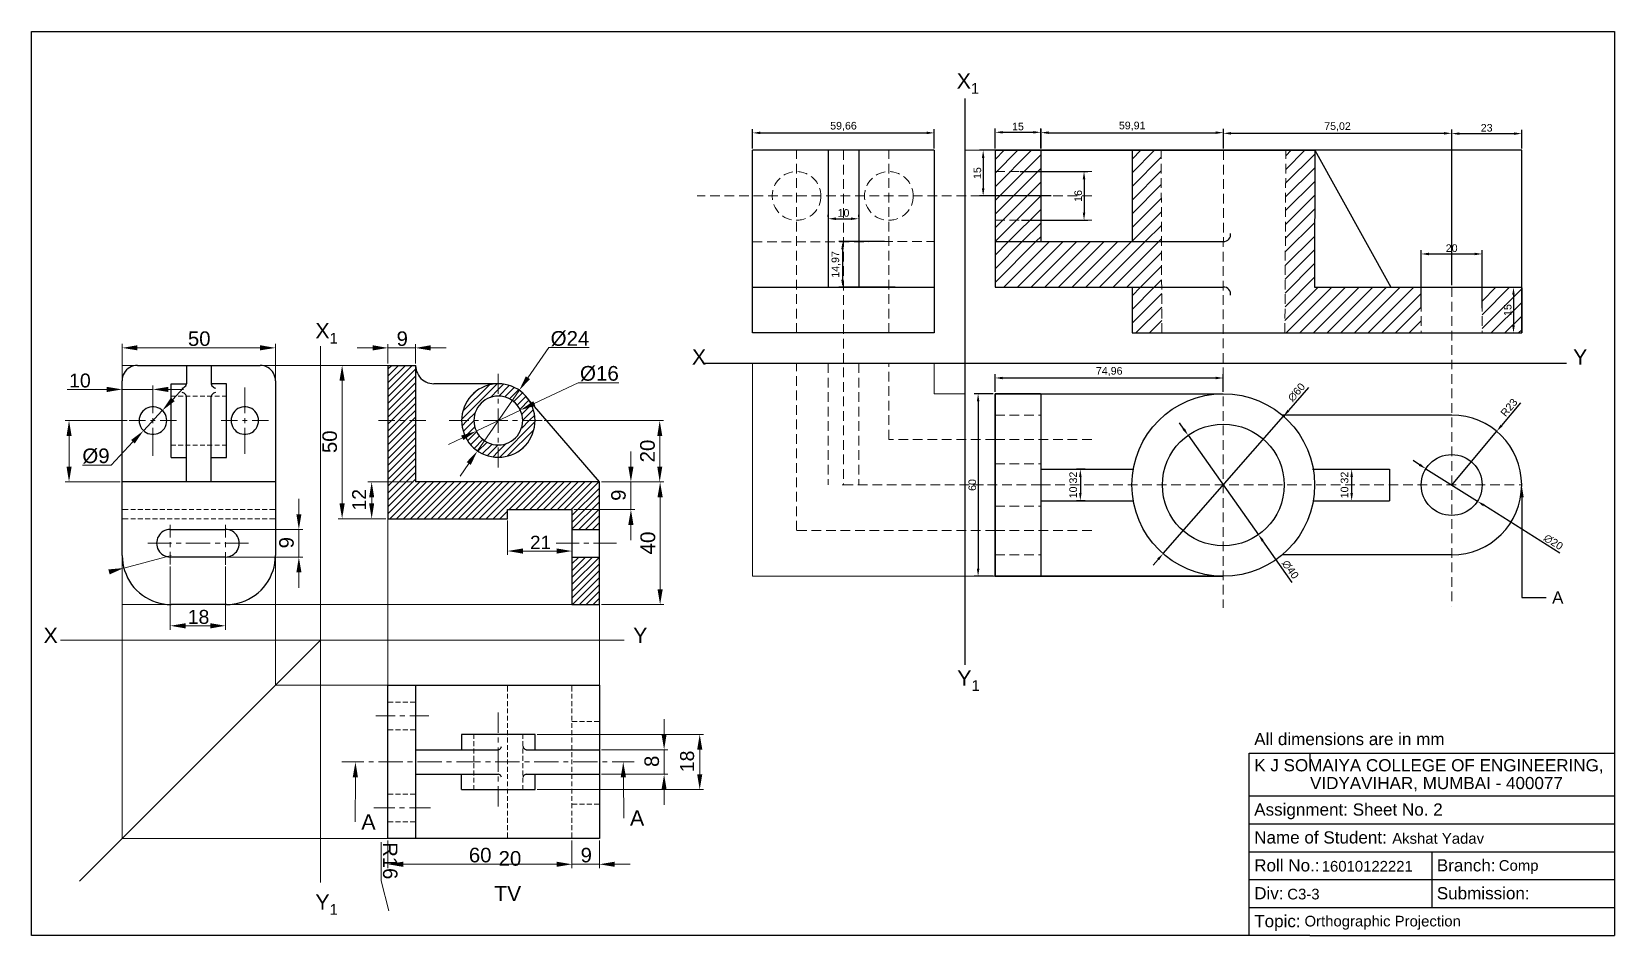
# Model space of a CAD drawing. Header units: millimetres. Extents: x 1738 to 2258, y 1223 to 1520.
import ezdxf
from ezdxf import colors
from ezdxf.entities.mleader import LeaderData, LeaderLine
from ezdxf.math import Vec2, Vec3

# ---------------------------------------------------------------- set-up
doc = ezdxf.new("R2010")
doc.units = ezdxf.units.MM
doc.linetypes.add('HIDDEN2', pattern=[4.7625, 3.175, -1.5875])
doc.styles.add('Arial$001', font='arial.ttf', dxfattribs={"height": 3.383968})
doc.styles.get("Standard").update_dxf_attribs({"font": 'arial.ttf'})
doc.dimstyles.new('ISO-25', dxfattribs={"dimtxt": 2.5, "dimasz": 2.5, "dimexe": 1.25, "dimexo": 0.625, "dimtad": 1, "dimtxsty": 'Standard', "dimcen": 2.5, "dimadec": 0, "dimazin": 0, "dimtfac": 1, "dimtmove": 0, "dimatfit": 3, "dimfxl": 1, "dimarcsym": 0})
pattern_1 = [(45, (1834.2165, 1262.7327), (-2.245064, 2.245064), [])]

msp = doc.modelspace()

# ---------------------------------------------------------------- texts
at = {"color": 7, "true_color": 0x000007, "style": 'Arial$001'}
for s, height, p in [('50', 4.7771, (1789.007, 1416.941)), ('9', 4.776, (1857.57, 1416.941)), ('Ø24', 4.8278, (1908.166, 1416.991)), ('Ø16', 4.8332, (1917.816, 1405.509)), ('10', 4.5695, (1749.976, 1403.292)), ('Ø9', 4.8004, (1754.326, 1378.427)), ('21', 4.3921, (1901.433, 1350.162)), ('18', 4.5749, (1788.94, 1325.597)), ('A', 5.054, (1934.231, 1259.251)), ('A', 5.054, (1845.97, 1257.968)), ('60', 4.7917, (1881.301, 1247.219)), ('20', 4.8085, (1891.067, 1246.112)), ('9', 4.776, (1918.032, 1247.219)), ('TV', 4.9498, (1889.651, 1234.503))]:
    msp.add_text(s, height=height, dxfattribs=at).set_placement(p)
for s, height, rotation, p in [('50', 4.7771, 90, (1837.964, 1381.727)), ('20', 4.8085, 90, (1942.388, 1378.66)), ('12', 4.5488, 90, (1847.521, 1362.845)), ('9', 4.765, 90, (1932.834, 1366.028)), ('9', 4.776, 90, (1823.764, 1350.412)), ('40', 4.8652, 90, (1942.533, 1348.379)), ('8', 4.776, 90, (1943.773, 1278.567)), ('18', 4.5766, 90, (1955.289, 1276.833)), ('R16', 4.7507, 270, (1853.103, 1253.818))]:
    msp.add_text(s, height=height, rotation=rotation, dxfattribs=at).set_placement(p)
for s, height, p in [('All dimensions are in mm', 4.00791, (2139.342, 1285.73)), ('K J SOMAIYA COLLEGE OF ENGINEERING, ', 4.00791, (2139.342, 1277.123)), ('VIDYAVIHAR, MUMBAI - 400077', 4.00791, (2157.679, 1271.271)), ('Assignment: Sheet No. 2 ', 4.00791, (2139.342, 1262.574)), ('Name of Student: ', 4.00791, (2139.342, 1253.407)), ('Roll No.:  ', 4.00791, (2139.342, 1244.241)), ('Branch:  ', 4.0079, (2199.342, 1244.241)), ('Div: ', 4.0079, (2139.342, 1235.074)), ('Submission: ', 4.00791, (2199.342, 1235.074)), ('Topic:  ', 4.0079, (2139.342, 1225.907))]:
    msp.add_text(s, height=height).set_placement(p)
at = {"attachment_point": 1}
for s, width, heights, insert, char_height in [('\\A1;X{\\H0.7x;\\S^ 1;}', 10.26725, [0], (2041.607, 1506.526), 5), ('\\A1;X{\\H0.7x;\\S^ 1;}', 20.17157, [0], (1830.898, 1424.435), 5), ('X', 10.26725, [0], (1954.611, 1415.823), 5), ('Y', 10.26725, [0], (2244.117, 1415.823), 5), ('X', 20.17157, [0], (1741.582, 1324.304), 5), ('Y', 20.17157, [0], (1935.305, 1324.338), 5), ('\\A1;Y{\\H0.7x;\\S^ 1;}', 10.26725, [0], (2041.781, 1310.283), 5), ('Akshat Yadav', 72.70586, [14.633], (2184.689, 1256.83), 3.5), ('Comp', 72.70586, [14.633], (2219.703, 1247.95), 3.5), ('16010122221', 72.70586, [14.633], (2161.526, 1247.681), 3.5), ('C3-3', 72.70586, [14.633], (2150.214, 1238.531), 3.5), ('\\A1;Y{\\H0.7x;\\S^ 1;}', 20.17157, [0], (1830.898, 1236.682), 5), ('Orthographic Projection', 72.70586, [14.633], (2155.87, 1229.651), 3.5)]:
    msp.add_mtext_dynamic_manual_height_columns(s, width=width, gutter_width=12.5, heights=heights, dxfattribs=dict(at, insert=insert, char_height=char_height))

# ---------------------------------------------------------------- blocks, each defined once
blk = doc.blocks.new('*D1')
at = {"color": 0, "lineweight": -2, "transparency": 16777216}
for p, q in [((2054.22, 1481.86), (2054.22, 1488.39)), ((2069.22, 1481.86), (2069.22, 1488.39)), ((2056.72, 1487.14), (2066.72, 1487.14))]:
    blk.add_line(p, q, dxfattribs=at)
at = {"color": 0, "transparency": 16777216}
for points in [[(2056.72, 1487.56), (2056.72, 1486.72), (2054.22, 1487.14)], [(2066.72, 1487.56), (2066.72, 1486.72), (2069.22, 1487.14)]]:
    blk.add_solid(points, dxfattribs=at)
at = {"layer": 'Defpoints', "color": 0, "transparency": 16777216}
for p in [(2069.22, 1487.14), (2054.22, 1481.23), (2069.22, 1481.23)]:
    blk.add_point(p, dxfattribs=at)
at = {"color": 0, "lineweight": 9, "transparency": 16777216, "insert": (2061.72, 1489.04), "char_height": 2.5, "attachment_point": 5}
blk.add_mtext('15', dxfattribs=at)
blk = doc.blocks.new('*D2')
at = {"color": 0, "lineweight": -2, "transparency": 16777216}
for p, q in [((2069.29, 1481.86), (2069.29, 1488.27)), ((2129.2, 1481.86), (2129.2, 1488.27)), ((2071.79, 1487.02), (2126.7, 1487.02))]:
    blk.add_line(p, q, dxfattribs=at)
at = {"color": 0, "transparency": 16777216}
for points in [[(2071.79, 1487.44), (2071.79, 1486.61), (2069.29, 1487.02)], [(2126.7, 1487.44), (2126.7, 1486.61), (2129.2, 1487.02)]]:
    blk.add_solid(points, dxfattribs=at)
at = {"layer": 'Defpoints', "color": 0, "transparency": 16777216}
for p in [(2129.2, 1487.02), (2069.29, 1481.23), (2129.2, 1481.23)]:
    blk.add_point(p, dxfattribs=at)
at = {"color": 0, "lineweight": 9, "transparency": 16777216, "insert": (2099.25, 1489.15), "char_height": 2.5, "attachment_point": 5}
blk.add_mtext('59,91', dxfattribs=at)
blk = doc.blocks.new('*D3')
at = {"color": 0, "lineweight": -2, "transparency": 16777216}
for p, q in [((2129.2, 1481.87), (2129.2, 1488.06)), ((2204.22, 1436.86), (2204.22, 1488.06)), ((2131.7, 1486.81), (2201.72, 1486.81))]:
    blk.add_line(p, q, dxfattribs=at)
at = {"color": 0, "transparency": 16777216}
for points in [[(2131.7, 1487.23), (2131.7, 1486.39), (2129.2, 1486.81)], [(2201.72, 1487.23), (2201.72, 1486.39), (2204.22, 1486.81)]]:
    blk.add_solid(points, dxfattribs=at)
at = {"layer": 'Defpoints', "color": 0, "transparency": 16777216}
for p in [(2204.22, 1486.81), (2129.2, 1481.24), (2204.22, 1436.23)]:
    blk.add_point(p, dxfattribs=at)
at = {"color": 0, "lineweight": 9, "transparency": 16777216, "insert": (2166.71, 1488.94), "char_height": 2.5, "attachment_point": 5}
blk.add_mtext('75,02', dxfattribs=at)
blk = doc.blocks.new('*D4')
at = {"color": 0, "lineweight": -2, "transparency": 16777216}
for p, q in [((2017.89, 1451.21), (2002.83, 1451.21)), ((2004.08, 1448.71), (2004.08, 1438.73)), ((2021.37, 1436.23), (2002.83, 1436.23))]:
    blk.add_line(p, q, dxfattribs=at)
at = {"color": 0, "transparency": 16777216}
for points in [[(2003.67, 1448.71), (2004.5, 1448.71), (2004.08, 1451.21)], [(2003.67, 1438.73), (2004.5, 1438.73), (2004.08, 1436.23)]]:
    blk.add_solid(points, dxfattribs=at)
at = {"layer": 'Defpoints', "color": 0, "transparency": 16777216}
for p in [(2018.51, 1451.21), (2004.08, 1436.23), (2021.99, 1436.23)]:
    blk.add_point(p, dxfattribs=at)
at = {"color": 0, "lineweight": 9, "transparency": 16777216, "insert": (2001.96, 1443.72), "char_height": 2.5, "attachment_point": 5, "rotation": 90}
blk.add_mtext('14,97', dxfattribs=at)
blk = doc.blocks.new('*D5')
at = {"color": 0, "lineweight": -2, "transparency": 16777216}
for p, q in [((2062.49, 1474.23), (2084.68, 1474.23)), ((2083.43, 1471.73), (2083.43, 1460.73)), ((2062.84, 1458.23), (2084.68, 1458.23))]:
    blk.add_line(p, q, dxfattribs=at)
at = {"color": 0, "transparency": 16777216}
for points in [[(2083.01, 1471.73), (2083.84, 1471.73), (2083.43, 1474.23)], [(2083.01, 1460.73), (2083.84, 1460.73), (2083.43, 1458.23)]]:
    blk.add_solid(points, dxfattribs=at)
at = {"layer": 'Defpoints', "color": 0, "transparency": 16777216}
for p in [(2061.87, 1474.23), (2062.21, 1458.23), (2083.43, 1458.23)]:
    blk.add_point(p, dxfattribs=at)
at = {"color": 0, "lineweight": 9, "transparency": 16777216, "insert": (2081.52, 1466.23), "char_height": 2.5, "attachment_point": 5, "rotation": 90}
blk.add_mtext('16', dxfattribs=at)
blk = doc.blocks.new('*D6')
at = {"color": 0, "lineweight": -2, "transparency": 16777216}
for p, q in [((2194.22, 1429.36), (2194.22, 1448.41)), ((2196.72, 1447.16), (2211.72, 1447.16)), ((2214.22, 1429.36), (2214.22, 1448.41))]:
    blk.add_line(p, q, dxfattribs=at)
at = {"color": 0, "transparency": 16777216}
for points in [[(2196.72, 1447.57), (2196.72, 1446.74), (2194.22, 1447.16)], [(2211.72, 1447.57), (2211.72, 1446.74), (2214.22, 1447.16)]]:
    blk.add_solid(points, dxfattribs=at)
at = {"layer": 'Defpoints', "color": 0, "transparency": 16777216}
for p in [(2214.22, 1447.16), (2194.22, 1428.73), (2214.22, 1428.73)]:
    blk.add_point(p, dxfattribs=at)
at = {"color": 0, "lineweight": 9, "transparency": 16777216, "insert": (2204.22, 1449.06), "char_height": 2.5, "attachment_point": 5}
blk.add_mtext('20', dxfattribs=at)
blk = doc.blocks.new('*D7')
at = {"color": 0, "lineweight": -2, "transparency": 16777216}
for p, q in [((2204.22, 1481.86), (2204.22, 1487.96)), ((2227.22, 1481.86), (2227.22, 1487.96)), ((2206.72, 1486.71), (2224.72, 1486.71))]:
    blk.add_line(p, q, dxfattribs=at)
at = {"color": 0, "transparency": 16777216}
for points in [[(2206.72, 1487.12), (2206.72, 1486.29), (2204.22, 1486.71)], [(2224.72, 1487.12), (2224.72, 1486.29), (2227.22, 1486.71)]]:
    blk.add_solid(points, dxfattribs=at)
at = {"layer": 'Defpoints', "color": 0, "transparency": 16777216}
for p in [(2227.22, 1486.71), (2204.22, 1481.23), (2227.22, 1481.23)]:
    blk.add_point(p, dxfattribs=at)
at = {"color": 0, "lineweight": 9, "transparency": 16777216, "insert": (2215.72, 1488.61), "char_height": 2.5, "attachment_point": 5}
blk.add_mtext('23', dxfattribs=at)
blk = doc.blocks.new('*D8')
at = {"color": 0, "lineweight": -2, "transparency": 16777216}
for p, q in [((2221.32, 1436.23), (2225.78, 1436.23)), ((2224.53, 1433.73), (2224.53, 1423.73)), ((2223.4, 1421.23), (2225.78, 1421.23))]:
    blk.add_line(p, q, dxfattribs=at)
at = {"color": 0, "transparency": 16777216}
for points in [[(2224.11, 1433.73), (2224.95, 1433.73), (2224.53, 1436.23)], [(2224.11, 1423.73), (2224.95, 1423.73), (2224.53, 1421.23)]]:
    blk.add_solid(points, dxfattribs=at)
at = {"layer": 'Defpoints', "color": 0, "transparency": 16777216}
for p in [(2220.69, 1436.23), (2222.78, 1421.23), (2224.53, 1421.23)]:
    blk.add_point(p, dxfattribs=at)
at = {"color": 0, "lineweight": 9, "transparency": 16777216, "insert": (2222.63, 1428.73), "char_height": 2.5, "attachment_point": 5, "rotation": 90}
blk.add_mtext('15', dxfattribs=at)
blk = doc.blocks.new('*D9')
at = {"color": 0, "lineweight": -2, "transparency": 16777216}
for p, q in [((2073.53, 1481.23), (2049.04, 1481.23)), ((2050.29, 1478.73), (2050.29, 1468.73)), ((2072.65, 1466.23), (2049.04, 1466.23))]:
    blk.add_line(p, q, dxfattribs=at)
at = {"color": 0, "transparency": 16777216}
for points in [[(2049.87, 1478.73), (2050.71, 1478.73), (2050.29, 1481.23)], [(2049.87, 1468.73), (2050.71, 1468.73), (2050.29, 1466.23)]]:
    blk.add_solid(points, dxfattribs=at)
at = {"layer": 'Defpoints', "color": 0, "transparency": 16777216}
for p in [(2074.15, 1481.23), (2050.29, 1466.23), (2073.28, 1466.23)]:
    blk.add_point(p, dxfattribs=at)
at = {"color": 0, "lineweight": 9, "transparency": 16777216, "insert": (2048.39, 1473.73), "char_height": 2.5, "attachment_point": 5, "rotation": 90}
blk.add_mtext('15', dxfattribs=at)
blk = doc.blocks.new('*D10')
at = {"color": 0, "lineweight": -2, "transparency": 16777216}
for p, q in [((2053.59, 1401.23), (2047.37, 1401.23)), ((2048.62, 1398.73), (2048.62, 1343.73)), ((2053.59, 1341.23), (2047.37, 1341.23))]:
    blk.add_line(p, q, dxfattribs=at)
at = {"color": 0, "transparency": 16777216}
for points in [[(2048.2, 1398.73), (2049.04, 1398.73), (2048.62, 1401.23)], [(2048.2, 1343.73), (2049.04, 1343.73), (2048.62, 1341.23)]]:
    blk.add_solid(points, dxfattribs=at)
at = {"layer": 'Defpoints', "color": 0, "transparency": 16777216}
for p in [(2054.22, 1401.23), (2048.62, 1341.23), (2054.22, 1341.23)]:
    blk.add_point(p, dxfattribs=at)
at = {"color": 0, "lineweight": 9, "transparency": 16777216, "insert": (2046.72, 1371.23), "char_height": 2.5, "attachment_point": 5, "rotation": 90}
blk.add_mtext('60', dxfattribs=at)
blk = doc.blocks.new('*D11')
at = {"color": 0, "lineweight": -2, "transparency": 16777216}
for p, q in [((2157.21, 1403.23), (2150.6, 1395.68)), ((2109.41, 1348.67), (2148.95, 1393.8)), ((2107.77, 1346.79), (2106.12, 1344.91))]:
    blk.add_line(p, q, dxfattribs=at)
at = {"color": 0, "transparency": 16777216}
for points in [[(2150.28, 1395.95), (2150.91, 1395.4), (2148.95, 1393.8)], [(2107.45, 1347.06), (2108.08, 1346.51), (2109.41, 1348.67)]]:
    blk.add_solid(points, dxfattribs=at)
at = {"layer": 'Defpoints', "color": 0, "transparency": 16777216}
for p in [(2148.95, 1393.8), (2109.41, 1348.67)]:
    blk.add_point(p, dxfattribs=at)
at = {"color": 0, "lineweight": 9, "transparency": 16777216, "insert": (2153.24, 1401.7), "char_height": 2.5, "attachment_point": 5, "rotation": 48.7823}
blk.add_mtext('∅60', dxfattribs=at)
blk = doc.blocks.new('*D12')
at = {"color": 0, "lineweight": -2, "transparency": 16777216}
for p, q in [((2116.2, 1389.61), (2114.76, 1391.65)), ((2117.64, 1387.57), (2140.72, 1354.9)), ((2151.79, 1339.23), (2142.16, 1352.86))]:
    blk.add_line(p, q, dxfattribs=at)
at = {"color": 0, "transparency": 16777216}
for points in [[(2116.54, 1389.85), (2115.86, 1389.37), (2117.64, 1387.57)], [(2142.5, 1353.1), (2141.82, 1352.62), (2140.72, 1354.9)]]:
    blk.add_solid(points, dxfattribs=at)
at = {"layer": 'Defpoints', "color": 0, "transparency": 16777216}
for p in [(2117.64, 1387.57), (2140.72, 1354.9)]:
    blk.add_point(p, dxfattribs=at)
at = {"color": 0, "lineweight": 9, "transparency": 16777216, "insert": (2151.22, 1343.45), "char_height": 2.5, "attachment_point": 5, "rotation": 305.24}
blk.add_mtext('∅40', dxfattribs=at)
blk = doc.blocks.new('*D13')
at = {"color": 0, "lineweight": -2, "transparency": 16777216}
for p, q in [((2083.8, 1376.39), (2080.97, 1376.39)), ((2082.22, 1373.89), (2082.22, 1368.57)), ((2083.8, 1366.07), (2080.97, 1366.07))]:
    blk.add_line(p, q, dxfattribs=at)
at = {"color": 0, "transparency": 16777216}
for points in [[(2081.8, 1373.89), (2082.63, 1373.89), (2082.22, 1376.39)], [(2081.8, 1368.57), (2082.63, 1368.57), (2082.22, 1366.07)]]:
    blk.add_solid(points, dxfattribs=at)
at = {"layer": 'Defpoints', "color": 0, "transparency": 16777216}
for p in [(2084.42, 1376.39), (2082.22, 1366.07), (2084.42, 1366.07)]:
    blk.add_point(p, dxfattribs=at)
at = {"color": 0, "lineweight": 9, "transparency": 16777216, "insert": (2080.09, 1371.23), "char_height": 2.5, "attachment_point": 5, "rotation": 90}
blk.add_mtext('10,32', dxfattribs=at)
blk = doc.blocks.new('*D14')
at = {"color": 0, "lineweight": -2, "transparency": 16777216}
for p, q in [((2171.35, 1373.89), (2171.35, 1368.57)), ((2171.77, 1376.39), (2172.6, 1376.39)), ((2171.86, 1366.07), (2172.6, 1366.07))]:
    blk.add_line(p, q, dxfattribs=at)
at = {"color": 0, "transparency": 16777216}
for points in [[(2170.94, 1373.89), (2171.77, 1373.89), (2171.35, 1376.39)], [(2170.94, 1368.57), (2171.77, 1368.57), (2171.35, 1366.07)]]:
    blk.add_solid(points, dxfattribs=at)
at = {"layer": 'Defpoints', "color": 0, "transparency": 16777216}
for p in [(2171.14, 1376.39), (2171.24, 1366.07), (2171.35, 1366.07)]:
    blk.add_point(p, dxfattribs=at)
at = {"color": 0, "lineweight": 9, "transparency": 16777216, "insert": (2169.23, 1371.23), "char_height": 2.5, "attachment_point": 5, "rotation": 90}
blk.add_mtext('10,32', dxfattribs=at)
blk = doc.blocks.new('*D15')
at = {"color": 0, "lineweight": -2, "transparency": 16777216}
for p, q in [((2226.83, 1398.24), (2220.59, 1390.78)), ((2204.22, 1371.23), (2218.99, 1388.86))]:
    blk.add_line(p, q, dxfattribs=at)
at = {"color": 0, "transparency": 16777216}
blk.add_solid([(2220.27, 1391.05), (2220.91, 1390.51), (2218.99, 1388.86)], dxfattribs=at)
at = {"layer": 'Defpoints', "color": 0, "transparency": 16777216}
for p in [(2218.99, 1388.86), (2204.22, 1371.23)]:
    blk.add_point(p, dxfattribs=at)
at = {"color": 0, "lineweight": 9, "transparency": 16777216, "insert": (2223.06, 1396.69), "char_height": 2.5, "attachment_point": 5, "rotation": 50.0497}
blk.add_mtext('R23', dxfattribs=at)
blk = doc.blocks.new('*D16')
at = {"color": 0, "lineweight": -2, "transparency": 16777216}
for p, q in [((2193.65, 1377.91), (2191.53, 1379.24)), ((2195.76, 1376.57), (2212.67, 1365.89)), ((2239.76, 1348.79), (2214.79, 1364.56))]:
    blk.add_line(p, q, dxfattribs=at)
at = {"color": 0, "transparency": 16777216}
for points in [[(2193.87, 1378.26), (2193.42, 1377.55), (2195.76, 1376.57)], [(2215.01, 1364.91), (2214.56, 1364.21), (2212.67, 1365.89)]]:
    blk.add_solid(points, dxfattribs=at)
at = {"layer": 'Defpoints', "color": 0, "transparency": 16777216}
for p in [(2195.76, 1376.57), (2212.67, 1365.89)]:
    blk.add_point(p, dxfattribs=at)
at = {"color": 0, "lineweight": 9, "transparency": 16777216, "insert": (2237.63, 1352.47), "char_height": 2.5, "attachment_point": 5, "rotation": 327.7314}
blk.add_mtext('∅20', dxfattribs=at)
blk = doc.blocks.new('*D17')
at = {"color": 0, "lineweight": -2, "transparency": 16777216}
for p, q in [((2054.22, 1401.86), (2054.22, 1407.65)), ((2056.72, 1406.4), (2126.68, 1406.4)), ((2129.18, 1401.86), (2129.18, 1407.65))]:
    blk.add_line(p, q, dxfattribs=at)
at = {"color": 0, "transparency": 16777216}
for points in [[(2056.72, 1406.81), (2056.72, 1405.98), (2054.22, 1406.4)], [(2126.68, 1406.81), (2126.68, 1405.98), (2129.18, 1406.4)]]:
    blk.add_solid(points, dxfattribs=at)
at = {"layer": 'Defpoints', "color": 0, "transparency": 16777216}
for p in [(2129.18, 1406.4), (2054.22, 1401.23), (2129.18, 1401.23)]:
    blk.add_point(p, dxfattribs=at)
at = {"color": 0, "lineweight": 9, "transparency": 16777216, "insert": (2091.7, 1408.52), "char_height": 2.5, "attachment_point": 5}
blk.add_mtext('74,96', dxfattribs=at)
blk = doc.blocks.new('*D18')
at = {"color": 0, "lineweight": -2, "transparency": 16777216}
for p, q in [((1974.55, 1481.86), (1974.55, 1488.2)), ((2034.22, 1481.86), (2034.22, 1488.2)), ((1977.05, 1486.95), (2031.72, 1486.95))]:
    blk.add_line(p, q, dxfattribs=at)
at = {"color": 0, "transparency": 16777216}
for points in [[(1977.05, 1487.37), (1977.05, 1486.53), (1974.55, 1486.95)], [(2031.72, 1487.37), (2031.72, 1486.53), (2034.22, 1486.95)]]:
    blk.add_solid(points, dxfattribs=at)
at = {"layer": 'Defpoints', "color": 0, "transparency": 16777216}
for p in [(2034.22, 1486.95), (1974.55, 1481.23), (2034.22, 1481.23)]:
    blk.add_point(p, dxfattribs=at)
at = {"color": 0, "lineweight": 9, "transparency": 16777216, "insert": (2004.39, 1489.08), "char_height": 2.5, "attachment_point": 5}
blk.add_mtext('59,66', dxfattribs=at)
blk = doc.blocks.new('*D19')
at = {"color": 0, "lineweight": -2, "transparency": 16777216}
for p, q in [((1999.39, 1459.36), (1999.39, 1459.98)), ((2001.89, 1458.73), (2006.89, 1458.73)), ((2009.39, 1459.36), (2009.39, 1459.98))]:
    blk.add_line(p, q, dxfattribs=at)
at = {"color": 0, "transparency": 16777216}
for points in [[(2001.89, 1459.15), (2001.89, 1458.32), (1999.39, 1458.73)], [(2006.89, 1459.15), (2006.89, 1458.32), (2009.39, 1458.73)]]:
    blk.add_solid(points, dxfattribs=at)
at = {"layer": 'Defpoints', "color": 0, "transparency": 16777216}
for p in [(1999.39, 1458.73), (2009.39, 1458.73), (2009.39, 1458.73)]:
    blk.add_point(p, dxfattribs=at)
at = {"color": 0, "lineweight": 9, "transparency": 16777216, "insert": (2004.39, 1460.63), "char_height": 2.5, "attachment_point": 5}
blk.add_mtext('10', dxfattribs=at)

# ---------------------------------------------------------------- dimensions: what is measured, and where the dimension line sits
at = {"lineweight": 9}
for base, p1, p2, picture, middle in [((2034.217, 1486.95), (1974.555, 1481.233), (2034.217, 1481.233), '*D18', (2004.386, 1489.078)), ((2069.217, 1487.139), (2054.217, 1481.233), (2069.217, 1481.233), '*D1', (2061.717, 1489.041)), ((2129.201, 1487.022), (2069.295, 1481.233), (2129.201, 1481.233), '*D2', (2099.248, 1489.149)), ((2204.217, 1486.81), (2129.201, 1481.245), (2204.217, 1436.233), '*D3', (2166.709, 1488.937)), ((2227.217, 1486.708), (2204.217, 1481.233), (2227.217, 1481.233), '*D7', (2215.717, 1488.611)), ((2009.386, 1458.733), (1999.386, 1458.733), (2009.386, 1458.733), '*D19', (2004.386, 1460.634)), ((2214.217, 1447.156), (2194.217, 1428.733), (2214.217, 1428.733), '*D6', (2204.217, 1449.058)), ((2129.18, 1406.397), (2054.217, 1401.233), (2129.18, 1401.233), '*D17', (2091.698, 1408.525))]:
    dim = msp.add_linear_dim(base=base, p1=p1, p2=p2, dimstyle='ISO-25', dxfattribs=at)
    dim.commit()
    dim.dimension.update_dxf_attribs({"geometry": picture, "text_midpoint": middle})
for base, p1, p2, picture, middle in [((2050.288, 1466.233), (2074.154, 1481.233), (2073.277, 1466.233), '*D9', (2048.387, 1473.733)), ((2083.426, 1458.233), (2061.867, 1474.233), (2062.215, 1458.233), '*D5', (2081.525, 1466.233)), ((2004.084, 1436.233), (2018.514, 1451.205), (2021.994, 1436.233), '*D4', (2001.957, 1443.719)), ((2224.529, 1421.233), (2220.692, 1436.233), (2222.778, 1421.233), '*D8', (2222.628, 1428.733)), ((2048.619, 1341.233), (2054.217, 1401.233), (2054.217, 1341.233), '*D10', (2046.718, 1371.233)), ((2082.2179, 1366.075), (2084.4218, 1376.3904), (2084.4218, 1366.075), '*D13', (2080.0905, 1371.2327)), ((2171.3528, 1366.075), (2171.1422, 1376.3904), (2171.2358, 1366.075), '*D14', (2169.2254, 1371.2327))]:
    dim = msp.add_linear_dim(base=base, p1=p1, p2=p2, angle=90, dimstyle='ISO-25', dxfattribs=at)
    dim.commit()
    dim.dimension.update_dxf_attribs({"geometry": picture, "text_midpoint": middle})
dim = msp.add_diameter_dim_2p(p1=(2109.413, 1348.666), p2=(2148.948, 1393.799), dimstyle='ISO-25', dxfattribs=at)
dim.commit()
dim.dimension.update_dxf_attribs({"geometry": '*D11', "text_midpoint": (2153.245, 1401.696)})
dim = msp.add_radius_dim(center=(2204.217, 1371.233), mpoint=(2218.985, 1388.865), dimstyle='ISO-25', dxfattribs=at)
dim.commit()
dim.dimension.update_dxf_attribs({"geometry": '*D15', "text_midpoint": (2223.057, 1396.688)})
for p1, p2, picture, middle in [((2117.64, 1387.568), (2140.72, 1354.898), '*D12', (2149.613, 1342.311)), ((2195.761, 1376.572), (2212.672, 1365.894), '*D16', (2236.573, 1350.802))]:
    dim = msp.add_diameter_dim_2p(p1=p1, p2=p2, dimstyle='ISO-25', dxfattribs=at)
    dim.commit()
    dim.dimension.update_dxf_attribs({"geometry": picture, "text_midpoint": middle, "dimtype": 163})

# ---------------------------------------------------------------- hatches: boundary and pattern name
at = {"lineweight": 9}
h = msp.add_hatch(dxfattribs=at)
h.set_pattern_fill('ANSI31', color=256)
h.set_pattern_definition(pattern_1)
h.paths.add_polyline_path([(2159.217, 1481.233), (2149.723, 1481.233), (2149.427, 1421.233), (2194.217, 1421.233), (2194.217, 1436.233), (2159.198, 1436.233)])
h.paths.add_polyline_path([(2069.295, 1481.233), (2069.217, 1481.233), (2054.217, 1481.233), (2054.217, 1474.233), (2069.295, 1474.233)])
h.paths.add_polyline_path([(2069.295, 1474.233), (2054.217, 1474.233), (2054.217, 1466.233), (2069.295, 1466.233)])
h.paths.add_polyline_path([(2069.295, 1466.233), (2054.217, 1466.233), (2054.217, 1458.233), (2069.295, 1458.233)])
h.paths.add_polyline_path([(2069.295, 1458.233), (2054.217, 1458.233), (2054.217, 1451.225), (2069.295, 1451.233)])
h = msp.add_hatch(dxfattribs=at)
h.set_pattern_fill('ANSI31', color=256)
h.set_pattern_definition(pattern_1)
h.paths.add_polyline_path([(2108.77, 1481.233), (2099.217, 1481.233), (2099.215, 1451.249), (2108.882, 1451.254)])
h.paths.add_polyline_path([(2108.938, 1436.233), (2099.215, 1436.233), (2099.214, 1421.233), (2108.994, 1421.233)])
h = msp.add_hatch(dxfattribs=at)
h.set_pattern_fill('ANSI31', color=256)
h.set_pattern_definition(pattern_1)
h.paths.add_polyline_path([(2108.882, 1451.254), (2054.217, 1451.225), (2054.217, 1436.233), (2108.938, 1436.233)])
h.paths.add_polyline_path([(2099.698, 1441.057), (2099.698, 1446.192), (2094.546, 1446.192), (2094.546, 1441.057)], flags=24)
h = msp.add_hatch(dxfattribs=at)
h.set_pattern_fill('ANSI31', color=256)
h.set_pattern_definition(pattern_1)
h.paths.add_polyline_path([(2227.217, 1436.233), (2214.217, 1436.233), (2214.217, 1421.233), (2227.217, 1421.233)])
h.paths.add_polyline_path([(2223.666, 1426.045), (2223.666, 1431.18), (2218.514, 1431.18), (2218.514, 1426.045)], flags=24)
at = {"true_color": 0x000007}
for points in [[(1772.425, 1417.158), (1772.425, 1415.491), (1767.392, 1416.291)], [(1812.739, 1417.158), (1812.739, 1415.491), (1817.772, 1416.291)], [(1849.687, 1417.158), (1849.687, 1415.441), (1854.72, 1416.291)], [(1868.802, 1417.158), (1868.802, 1415.441), (1863.769, 1416.291)], [(1838.804, 1405.509), (1840.521, 1405.509), (1839.671, 1410.542)], [(1900.034, 1406.959), (1901.4, 1406.025), (1897.85, 1402.342)], [(1762.359, 1403.492), (1762.359, 1401.792), (1767.392, 1402.642)], [(1782.541, 1403.492), (1782.541, 1401.792), (1777.508, 1402.642)], [(1783.424, 1399.959), (1784.674, 1398.809), (1780.574, 1395.693)], [(1902.467, 1398.759), (1903.183, 1397.276), (1898.234, 1395.859)], [(1749.126, 1387.326), (1750.793, 1387.326), (1749.943, 1392.41)], [(1770.342, 1386.01), (1771.525, 1384.86), (1774.391, 1389.076)], [(1878.785, 1387.493), (1879.518, 1386.01), (1883.685, 1388.91)], [(1943.214, 1387.326), (1944.864, 1387.326), (1944.014, 1392.41)], [(1880.585, 1378.76), (1881.935, 1377.81), (1884.118, 1382.427)], [(1749.126, 1377.26), (1750.793, 1377.26), (1749.943, 1372.227)], [(1933.698, 1377.26), (1935.398, 1377.26), (1934.548, 1372.227)], [(1943.214, 1377.26), (1944.864, 1377.26), (1944.014, 1372.227)], [(1848.537, 1367.194), (1850.203, 1367.194), (1849.387, 1372.227)], [(1943.297, 1367.194), (1944.997, 1367.194), (1944.147, 1372.227)], [(1838.804, 1365.195), (1840.521, 1365.195), (1839.671, 1360.162)], [(1848.537, 1365.195), (1850.203, 1365.195), (1849.387, 1360.162)], [(1933.698, 1358.112), (1935.398, 1358.112), (1934.548, 1363.178)], [(1824.638, 1361.645), (1826.305, 1361.645), (1825.455, 1356.612)], [(1824.638, 1342.496), (1826.305, 1342.496), (1825.455, 1347.529)], [(1899.05, 1350.379), (1899.05, 1348.679), (1894.017, 1349.529)], [(1910.15, 1350.379), (1910.15, 1348.679), (1915.183, 1349.529)], [(1762.875, 1343.479), (1763.292, 1341.846), (1767.942, 1343.946)], [(1943.297, 1336.946), (1944.997, 1336.946), (1944.147, 1331.913)], [(1788.257, 1325.814), (1788.257, 1324.097), (1783.224, 1324.964)], [(1796.323, 1325.814), (1796.323, 1324.097), (1801.356, 1324.964)], [(1944.614, 1289.283), (1946.281, 1289.283), (1945.464, 1284.25)], [(1956.313, 1284.25), (1958.013, 1284.25), (1957.163, 1289.283)], [(1843.154, 1275.167), (1844.054, 1280.2), (1844.87, 1275.167)], [(1931.215, 1275.167), (1932.032, 1280.2), (1932.931, 1275.167)], [(1944.614, 1271.15), (1946.281, 1271.15), (1945.464, 1276.183)], [(1956.313, 1276.183), (1958.013, 1276.183), (1957.163, 1271.15)], [(1859.753, 1247.435), (1859.753, 1245.735), (1854.72, 1246.585)], [(1910.15, 1247.435), (1910.15, 1245.735), (1915.183, 1246.585)], [(1910.15, 1247.435), (1910.15, 1245.735), (1915.183, 1246.585)], [(1929.265, 1247.435), (1929.265, 1245.735), (1924.215, 1246.585)]]:
    msp.add_hatch(color=7, dxfattribs=at).paths.add_polyline_path(points)

# ---------------------------------------------------------------- linework, layer by layer
for p, q in [((1737.664, 1520.225), (2157.664, 1520.225)), ((1737.664, 1223.225), (1737.664, 1520.225)), ((2157.664, 1520.225), (2257.664, 1520.225)), ((2257.664, 1520.225), (2257.664, 1223.225)), ((2044.217, 1498.261), (2044.217, 1312.185)), ((2054.217, 1481.233), (2054.217, 1436.233)), ((1958.454, 1411.233), (2241.93, 1411.233)), ((2054.217, 1401.233), (2054.217, 1341.233)), ((2054.217, 1401.233), (2129.186, 1401.233)), ((2137.664, 1283.048), (2257.664, 1283.048)), ((2137.664, 1223.225), (2137.664, 1283.048)), ((2157.664, 1283.048), (2157.664, 1278.225)), ((2257.664, 1278.225), (2257.664, 1223.225)), ((2137.664, 1269.058), (2257.664, 1269.058)), ((2137.664, 1259.891), (2257.664, 1259.891)), ((2137.664, 1250.725), (2257.664, 1250.725)), ((2197.664, 1250.725), (2197.664, 1232.391)), ((2137.664, 1241.558), (2257.664, 1241.558)), ((2137.664, 1232.391), (2257.664, 1232.391)), ((2157.664, 1223.225), (1737.664, 1223.225)), ((2157.664, 1223.225), (2037.664, 1223.225)), ((2157.664, 1223.225), (2257.664, 1223.225))]:
    msp.add_line(p, q)
at = {"lineweight": 30}
for p, q in [((1974.555, 1421.233), (1974.555, 1481.233)), ((2034.217, 1481.233), (1974.555, 1481.233)), ((1999.386, 1481.233), (1999.386, 1436.233)), ((2009.386, 1481.233), (2009.386, 1436.233)), ((2034.217, 1481.233), (2034.217, 1421.233)), ((2054.217, 1481.233), (2054.217, 1436.233)), ((2054.217, 1481.233), (2069.217, 1481.233)), ((2069.217, 1481.233), (2159.217, 1481.233)), ((2069.217, 1481.233), (2084.217, 1481.233)), ((2069.217, 1481.233), (2099.217, 1481.233)), ((2069.295, 1451.233), (2069.295, 1481.233)), ((2099.217, 1481.233), (2099.215, 1451.249)), ((2159.217, 1481.233), (2159.198, 1436.233)), ((2159.217, 1481.233), (2184.198, 1436.222)), ((2054.217, 1451.225), (2129.196, 1451.265)), ((2069.295, 1451.233), (2069.295, 1451.233)), ((1974.555, 1436.233), (2034.217, 1436.233)), ((2054.217, 1436.233), (2129.217, 1436.233)), ((2099.215, 1436.233), (2099.214, 1421.233)), ((2159.198, 1436.233), (2227.217, 1436.233)), ((2227.217, 1436.079), (2227.217, 1421.233)), ((2034.217, 1421.233), (1974.555, 1421.233)), ((2099.214, 1421.233), (2227.217, 1421.233)), ((2054.217, 1401.233), (2054.217, 1341.233)), ((2069.114, 1401.233), (2054.217, 1401.233)), ((2069.217, 1401.233), (2069.217, 1341.233)), ((2069.217, 1401.233), (2129.186, 1401.233)), ((2204.217, 1394.233), (2148.467, 1394.233)), ((2069.217, 1376.39), (2099.627, 1376.39)), ((2158.482, 1376.39), (2183.802, 1376.39)), ((2183.802, 1376.39), (2183.802, 1366.075)), ((2069.217, 1366.075), (2099.627, 1366.075)), ((2158.669, 1366.075), (2183.802, 1366.075)), ((2204.217, 1348.233), (2148.488, 1348.233)), ((2054.217, 1341.233), (2069.217, 1341.233)), ((2069.217, 1341.233), (2129.18, 1341.233))]:
    msp.add_line(p, q, dxfattribs=at)
at = {"linetype": 'HIDDEN2', "lineweight": 9}
for p, q in [((1988.98, 1421.233), (1988.98, 1481.233)), ((1999.386, 1481.233), (1999.386, 1436.233)), ((2004.386, 1481.233), (2004.386, 1371.233)), ((2009.386, 1481.233), (2009.386, 1436.233)), ((2019.311, 1421.233), (2019.311, 1481.233)), ((2108.994, 1421.233), (2108.77, 1481.233)), ((2129.201, 1481.245), (2129.173, 1330.84)), ((2149.427, 1421.233), (2149.723, 1481.233)), ((2054.217, 1474.233), (2087.145, 1474.233)), ((2054.217, 1466.233), (1956.374, 1466.233)), ((2054.217, 1466.233), (2087.145, 1466.233)), ((2054.217, 1458.233), (2087.145, 1458.233)), ((1974.555, 1451.181), (2034.217, 1451.214)), ((2194.217, 1436.233), (2194.217, 1421.233)), ((2204.217, 1436.233), (2204.217, 1331.359)), ((2214.217, 1436.233), (2214.217, 1421.233)), ((1988.98, 1356.233), (1988.98, 1411.233)), ((1999.386, 1411.233), (1999.386, 1371.233)), ((2009.386, 1411.233), (2009.386, 1371.233)), ((2019.311, 1386.233), (2019.311, 1411.233)), ((2054.217, 1394.233), (2069.217, 1394.233)), ((2149.29, 1393.495), (2149.294, 1394.233)), ((2054.217, 1386.233), (2019.311, 1386.233)), ((2054.217, 1386.233), (2087.145, 1386.233)), ((2054.217, 1378.233), (2069.217, 1378.233)), ((2069.217, 1376.39), (2099.627, 1376.39)), ((2004.386, 1371.233), (2004.014, 1371.233)), ((2004.386, 1371.233), (2054.217, 1371.233)), ((2069.217, 1371.233), (2044.217, 1371.233)), ((2069.217, 1371.233), (2227.217, 1371.233)), ((2054.217, 1364.233), (2069.217, 1364.233)), ((2069.217, 1366.075), (2099.627, 1366.075)), ((2054.217, 1356.233), (1988.98, 1356.233)), ((2054.217, 1356.233), (2087.145, 1356.233)), ((2054.217, 1348.233), (2069.217, 1348.233))]:
    msp.add_line(p, q, dxfattribs=at)
at = {"lineweight": 9}
for p, q in [((2054.217, 1481.233), (2044.217, 1481.233)), ((2054.217, 1481.233), (2044.217, 1481.233)), ((1974.555, 1341.233), (1974.555, 1411.233)), ((2034.217, 1401.233), (2034.217, 1411.233)), ((2044.217, 1401.233), (2034.217, 1401.233)), ((2054.217, 1341.233), (1974.555, 1341.233))]:
    msp.add_line(p, q, dxfattribs=at)
for points in [[(2099.214, 1421.233), (2227.217, 1421.233), (2227.217, 1481.233), (2054.217, 1481.233), (2054.217, 1436.233)], [(2129.18, 1341.233), (2054.217, 1341.233), (2054.217, 1401.233), (2129.186, 1401.233)]]:
    msp.add_lwpolyline(points)
at = {"color": 7, "linetype": 'Continuous', "lineweight": 5, "true_color": 0x000007}
for points in [[(1767.392, 1406.109), (1767.392, 1417.575)], [(1772.425, 1416.291), (1812.739, 1416.291)], [(1817.772, 1406.109), (1817.772, 1417.575)], [(1832.588, 1416.858), (1832.588, 1240.602)], [(1849.687, 1416.291), (1844.604, 1416.291)], [(1854.72, 1411.142), (1854.72, 1417.541)], [(1854.72, 1416.291), (1863.769, 1416.291)], [(1863.769, 1411.142), (1863.769, 1417.541)], [(1868.802, 1416.291), (1873.835, 1416.291)], [(1920.849, 1416.391), (1907.533, 1416.391), (1900.717, 1406.492)], [(1854.72, 1410.542), (1767.392, 1410.542)], [(1767.392, 1255.035), (1767.392, 1410.542)], [(1817.772, 1305.415), (1817.772, 1410.542)], [(1854.086, 1410.542), (1838.387, 1410.542)], [(1854.72, 1409.308), (1855.953, 1410.542)], [(1854.72, 1407.042), (1858.219, 1410.542)], [(1854.72, 1404.775), (1860.486, 1410.542)], [(1854.72, 1402.526), (1862.736, 1410.542)], [(1854.72, 1400.259), (1863.769, 1409.308)], [(1839.671, 1405.509), (1839.671, 1365.195)], [(1854.72, 1397.992), (1863.769, 1407.042)], [(1854.72, 1395.743), (1863.769, 1404.775)], [(1878.918, 1392.743), (1890.601, 1404.475)], [(1879.251, 1395.393), (1887.951, 1404.092)], [(1890.984, 1407.809), (1890.984, 1401.192)], [(1890.984, 1402.609), (1892.734, 1404.359)], [(1930.532, 1404.859), (1917.182, 1404.859), (1902.8, 1398.042)], [(1762.359, 1402.642), (1749.343, 1402.642)], [(1767.392, 1400.092), (1767.392, 1403.892)], [(1777.508, 1402.642), (1767.392, 1402.642)], [(1777.508, 1394.793), (1777.508, 1403.925), (1777.508, 1403.925)], [(1777.508, 1400.092), (1777.508, 1403.892)], [(1782.541, 1402.642), (1787.574, 1402.642)], [(1785.007, 1400.426), (1783.524, 1400.426), (1783.524, 1400.426)], [(1784.024, 1399.359), (1787.491, 1403.026), (1787.491, 1403.026)], [(1787.407, 1400.426), (1785.774, 1400.426)], [(1789.79, 1400.426), (1788.207, 1400.426)], [(1792.174, 1400.426), (1790.607, 1400.426)], [(1794.607, 1400.426), (1792.99, 1400.426)], [(1797.007, 1400.426), (1795.373, 1400.426)], [(1799.39, 1400.426), (1797.807, 1400.426)], [(1801.656, 1400.426), (1800.206, 1400.426)], [(1807.706, 1394.793), (1807.706, 1403.325), (1807.706, 1403.325)], [(1854.72, 1393.476), (1863.769, 1402.526)], [(1854.72, 1391.21), (1855.92, 1392.41), (1863.769, 1400.259)], [(1881.518, 1399.876), (1883.485, 1401.876)], [(1884.118, 1382.427), (1897.85, 1402.342), (1897.85, 1402.342)], [(1888.434, 1400.042), (1890.984, 1402.609)], [(1890.984, 1399.576), (1890.984, 1397.992)], [(1891.117, 1400.426), (1894.567, 1403.925)], [(1893.084, 1400.176), (1896.234, 1403.292)], [(1894.701, 1399.526), (1897.65, 1402.476)], [(1896.067, 1398.642), (1898.917, 1401.492)], [(1897.217, 1397.493), (1900.067, 1400.342)], [(1898.117, 1396.159), (1901.05, 1399.059)], [(1780.574, 1395.693), (1774.391, 1389.076), (1774.391, 1389.076)], [(1854.72, 1388.96), (1858.186, 1392.41), (1863.769, 1397.992)], [(1854.72, 1386.693), (1860.436, 1392.41), (1863.769, 1395.743)], [(1880.785, 1392.41), (1883.351, 1394.926)], [(1883.685, 1388.91), (1898.234, 1395.859), (1898.234, 1395.859)], [(1890.984, 1396.376), (1890.984, 1388.393)], [(1898.75, 1394.543), (1901.867, 1397.659)], [(1899.05, 1392.543), (1902.5, 1396.026)], [(1901.133, 1392.41), (1902.933, 1394.193)], [(1769.058, 1392.41), (1748.71, 1392.41)], [(1775.075, 1392.41), (1769.692, 1392.41), (1769.692, 1392.41)], [(1778.274, 1392.41), (1776.691, 1392.41)], [(1777.508, 1391.593), (1777.508, 1393.176)], [(1777.508, 1380.844), (1777.508, 1389.976)], [(1785.274, 1392.41), (1779.891, 1392.41)], [(1805.323, 1392.41), (1799.906, 1392.41), (1799.906, 1392.41)], [(1808.523, 1392.41), (1806.889, 1392.41)], [(1807.706, 1391.593), (1807.706, 1393.176)], [(1807.706, 1381.444), (1807.706, 1389.976)], [(1815.522, 1392.41), (1810.089, 1392.41)], [(1857.02, 1392.41), (1851.603, 1392.41), (1851.603, 1392.41)], [(1854.72, 1384.393), (1862.703, 1392.41), (1863.769, 1393.476)], [(1854.72, 1382.127), (1863.769, 1391.21)], [(1854.72, 1379.86), (1863.769, 1388.96)], [(1860.219, 1392.41), (1858.603, 1392.41)], [(1867.219, 1392.41), (1861.803, 1392.41)], [(1881.301, 1392.41), (1874.818, 1392.41), (1874.818, 1392.41)], [(1879.035, 1390.61), (1880.785, 1392.41)], [(1879.418, 1388.776), (1882.918, 1392.276)], [(1880.068, 1387.16), (1883.218, 1390.276)], [(1880.918, 1385.71), (1883.818, 1388.66)], [(1884.501, 1392.41), (1882.885, 1392.41)], [(1894.101, 1392.41), (1886.084, 1392.41)], [(1891.334, 1380.294), (1903.067, 1392.06)], [(1893.934, 1380.677), (1902.717, 1389.426)], [(1897.3, 1392.41), (1895.684, 1392.41)], [(1898.667, 1389.893), (1901.133, 1392.41)], [(1905.367, 1392.41), (1898.884, 1392.41)], [(1906, 1392.41), (1945.297, 1392.41)], [(1749.943, 1387.326), (1749.943, 1377.26)], [(1754.343, 1377.777), (1763.759, 1377.777), (1770.925, 1385.41)], [(1785.007, 1384.343), (1783.524, 1384.343), (1783.524, 1384.343)], [(1787.407, 1384.343), (1785.774, 1384.343)], [(1789.79, 1384.343), (1788.207, 1384.343)], [(1792.174, 1384.343), (1790.607, 1384.343)], [(1794.607, 1384.343), (1792.99, 1384.343)], [(1797.007, 1384.343), (1795.373, 1384.343)], [(1799.39, 1384.343), (1797.807, 1384.343)], [(1801.656, 1384.343), (1800.206, 1384.343)], [(1854.72, 1377.61), (1863.769, 1386.693)], [(1854.72, 1375.344), (1863.769, 1384.427)], [(1879.168, 1386.727), (1874.602, 1384.593), (1874.602, 1384.593)], [(1881.901, 1384.427), (1884.751, 1387.293)], [(1883.001, 1383.277), (1885.868, 1386.177)], [(1884.285, 1382.343), (1887.234, 1385.243)], [(1885.734, 1381.494), (1888.851, 1384.593)], [(1887.368, 1380.844), (1890.817, 1384.343)], [(1890.984, 1386.777), (1890.984, 1385.193)], [(1890.984, 1382.21), (1893.467, 1384.727)], [(1890.984, 1383.577), (1890.984, 1376.96), (1890.984, 1376.96)], [(1898.334, 1382.76), (1900.583, 1385.027)], [(1944.014, 1377.26), (1944.014, 1387.326)], [(1854.72, 1373.077), (1863.769, 1382.16)], [(1854.72, 1370.828), (1863.769, 1379.91)], [(1881.268, 1378.294), (1878.402, 1374.144), (1878.402, 1374.144)], [(1889.201, 1380.427), (1890.984, 1382.21)], [(1934.548, 1377.26), (1934.548, 1382.293)], [(1854.72, 1368.561), (1863.769, 1377.644)], [(1854.72, 1366.294), (1863.769, 1375.377)], [(1854.72, 1364.028), (1863.769, 1373.127)], [(1766.792, 1372.227), (1748.71, 1372.227)], [(1863.136, 1372.227), (1848.103, 1372.227)], [(1854.72, 1361.778), (1865.169, 1372.227)], [(1855.32, 1360.162), (1867.436, 1372.227)], [(1857.586, 1360.162), (1869.702, 1372.227)], [(1859.836, 1360.162), (1871.952, 1372.227)], [(1862.103, 1360.162), (1874.218, 1372.227)], [(1864.369, 1360.162), (1876.485, 1372.227)], [(1866.619, 1360.162), (1878.735, 1372.227)], [(1868.885, 1360.162), (1881.001, 1372.227)], [(1871.152, 1360.162), (1883.268, 1372.227)], [(1873.402, 1360.162), (1885.534, 1372.227)], [(1875.668, 1360.162), (1887.784, 1372.227)], [(1877.935, 1360.162), (1890.051, 1372.227)], [(1880.201, 1360.162), (1892.317, 1372.227)], [(1882.451, 1360.162), (1894.567, 1372.227)], [(1884.751, 1360.162), (1896.834, 1372.227)], [(1887.018, 1360.162), (1899.1, 1372.227)], [(1889.284, 1360.162), (1901.35, 1372.227)], [(1894.534, 1363.178), (1903.617, 1372.227)], [(1896.784, 1363.178), (1905.883, 1372.227)], [(1899.1, 1363.178), (1908.133, 1372.227)], [(1901.35, 1363.178), (1910.4, 1372.227)], [(1903.617, 1363.178), (1912.666, 1372.227)], [(1905.883, 1363.178), (1914.916, 1372.227)], [(1908.133, 1363.178), (1917.182, 1372.227)], [(1910.4, 1363.178), (1919.449, 1372.227)], [(1912.666, 1363.178), (1921.699, 1372.227)], [(1914.916, 1363.178), (1923.965, 1372.227)], [(1915.183, 1361.178), (1924.215, 1370.228)], [(1915.183, 1358.912), (1924.215, 1367.961)], [(1924.865, 1372.227), (1945.381, 1372.227)], [(1924.865, 1372.227), (1935.831, 1372.227)], [(1924.865, 1372.227), (1945.297, 1372.227)], [(1934.548, 1363.178), (1934.548, 1372.227)], [(1769.392, 1363.178), (1767.392, 1363.178), (1767.392, 1363.178)], [(1771.792, 1363.178), (1770.208, 1363.178)], [(1774.208, 1363.178), (1772.591, 1363.178)], [(1776.608, 1363.178), (1774.991, 1363.178)], [(1778.991, 1363.178), (1777.408, 1363.178)], [(1781.391, 1363.178), (1779.808, 1363.178)], [(1783.807, 1363.178), (1782.191, 1363.178)], [(1786.207, 1363.178), (1784.591, 1363.178)], [(1788.59, 1363.178), (1787.007, 1363.178)], [(1790.99, 1363.178), (1789.407, 1363.178)], [(1793.407, 1363.178), (1791.79, 1363.178)], [(1795.807, 1363.178), (1794.19, 1363.178)], [(1798.19, 1363.178), (1796.607, 1363.178)], [(1800.59, 1363.178), (1799.007, 1363.178)], [(1803.006, 1363.178), (1801.39, 1363.178)], [(1805.406, 1363.178), (1803.79, 1363.178)], [(1807.789, 1363.178), (1806.206, 1363.178)], [(1810.189, 1363.178), (1808.606, 1363.178)], [(1812.606, 1363.178), (1810.989, 1363.178)], [(1815.006, 1363.178), (1813.389, 1363.178)], [(1817.772, 1363.178), (1815.805, 1363.178)], [(1825.455, 1361.645), (1825.455, 1366.678)], [(1849.387, 1367.194), (1849.387, 1365.195)], [(1891.534, 1360.162), (1894.017, 1362.628)], [(1915.183, 1356.662), (1924.215, 1365.695)], [(1915.816, 1363.178), (1935.831, 1363.178)], [(1917.399, 1356.612), (1924.215, 1363.445)], [(1944.147, 1336.946), (1944.147, 1367.194)], [(1769.392, 1360.162), (1767.392, 1360.162), (1767.392, 1360.162)], [(1771.792, 1360.162), (1770.208, 1360.162)], [(1774.208, 1360.162), (1772.591, 1360.162)], [(1776.608, 1360.162), (1774.991, 1360.162)], [(1778.991, 1360.162), (1777.408, 1360.162)], [(1781.391, 1360.162), (1779.808, 1360.162)], [(1783.807, 1360.162), (1782.191, 1360.162)], [(1783.224, 1358.112), (1783.224, 1354.012)], [(1786.207, 1360.162), (1784.591, 1360.162)], [(1788.59, 1360.162), (1787.007, 1360.162)], [(1790.99, 1360.162), (1789.407, 1360.162)], [(1793.407, 1360.162), (1791.79, 1360.162)], [(1795.807, 1360.162), (1794.19, 1360.162)], [(1798.19, 1360.162), (1796.607, 1360.162)], [(1800.59, 1360.162), (1799.007, 1360.162)], [(1801.356, 1358.112), (1801.356, 1353.962)], [(1803.006, 1360.162), (1801.39, 1360.162)], [(1805.406, 1360.162), (1803.79, 1360.162)], [(1807.789, 1360.162), (1806.206, 1360.162)], [(1810.189, 1360.162), (1808.606, 1360.162)], [(1812.606, 1360.162), (1810.989, 1360.162)], [(1815.006, 1360.162), (1813.389, 1360.162)], [(1817.772, 1360.162), (1815.805, 1360.162)], [(1854.086, 1360.162), (1838.387, 1360.162)], [(1854.086, 1360.162), (1848.103, 1360.162)], [(1854.72, 1360.162), (1854.72, 1255.035)], [(1893.801, 1360.162), (1894.017, 1360.362)], [(1894.017, 1359.512), (1894.017, 1348.296)], [(1919.666, 1356.612), (1924.215, 1361.178)], [(1921.915, 1356.612), (1924.215, 1358.912)], [(1934.548, 1358.112), (1934.548, 1353.079)], [(1775.791, 1352.095), (1783.557, 1352.095)], [(1783.224, 1352.429), (1783.224, 1350.812)], [(1785.141, 1352.095), (1786.757, 1352.095)], [(1788.341, 1352.095), (1796.357, 1352.095)], [(1797.94, 1352.095), (1799.556, 1352.095)], [(1801.14, 1352.095), (1808.906, 1352.095), (1808.906, 1352.095)], [(1801.356, 1352.395), (1801.356, 1350.762)], [(1801.99, 1356.612), (1826.738, 1356.612)], [(1825.455, 1356.612), (1825.455, 1347.529)], [(1910.016, 1352.095), (1917.532, 1352.095)], [(1919.099, 1352.095), (1920.732, 1352.095)], [(1922.299, 1352.095), (1929.815, 1352.095), (1929.815, 1352.095)], [(1924.182, 1356.612), (1924.215, 1356.662)], [(1783.524, 1348.029), (1767.942, 1343.946), (1767.942, 1343.946)], [(1783.224, 1349.229), (1783.224, 1345.129), (1783.224, 1345.129)], [(1801.356, 1349.196), (1801.356, 1345.046), (1801.356, 1345.046)], [(1801.99, 1347.529), (1826.738, 1347.529)], [(1899.05, 1349.529), (1910.15, 1349.529)], [(1915.183, 1350.162), (1915.183, 1350.812)], [(1915.183, 1345.312), (1917.399, 1347.529)], [(1915.183, 1343.046), (1919.666, 1347.529)], [(1915.183, 1340.779), (1921.915, 1347.529)], [(1915.183, 1338.53), (1924.182, 1347.529)], [(1783.224, 1344.496), (1783.224, 1323.68)], [(1801.356, 1344.413), (1801.356, 1323.68)], [(1825.455, 1342.496), (1825.455, 1337.463)], [(1915.183, 1336.263), (1924.215, 1345.346)], [(1915.183, 1333.996), (1924.215, 1343.096)], [(1915.349, 1331.913), (1924.215, 1340.829)], [(1917.616, 1331.913), (1924.215, 1338.563)], [(1915.183, 1331.913), (1767.392, 1331.913)], [(1919.866, 1331.913), (1924.215, 1336.296)], [(1922.132, 1331.913), (1924.215, 1334.046)], [(1924.215, 1331.913), (1924.215, 1255.035)], [(1924.865, 1331.913), (1945.381, 1331.913)], [(1788.257, 1324.964), (1796.323, 1324.964)], [(1747.126, 1320.214), (1932.332, 1320.214)], [(1832.588, 1320.214), (1753.393, 1240.986)], [(1854.72, 1305.415), (1817.772, 1305.415)], [(1854.72, 1305.415), (1924.215, 1305.415)], [(1894.017, 1305.415), (1894.017, 1303.415)], [(1915.183, 1305.415), (1915.183, 1303.415)], [(1894.017, 1302.598), (1894.017, 1301.015)], [(1894.017, 1300.215), (1894.017, 1298.582)], [(1915.183, 1302.598), (1915.183, 1301.015)], [(1915.183, 1300.215), (1915.183, 1298.582)], [(1850.753, 1295.349), (1857.07, 1295.349)], [(1854.72, 1299.865), (1856.436, 1299.865)], [(1857.236, 1299.865), (1858.869, 1299.865)], [(1858.686, 1295.349), (1860.269, 1295.349)], [(1859.636, 1299.865), (1861.253, 1299.865)], [(1861.886, 1295.349), (1868.202, 1295.349), (1868.202, 1295.349)], [(1862.069, 1299.865), (1863.769, 1299.865), (1863.769, 1299.865)], [(1890.984, 1296.449), (1890.984, 1289.799)], [(1894.017, 1297.815), (1894.017, 1296.199)], [(1894.017, 1295.382), (1894.017, 1293.816)], [(1915.183, 1297.815), (1915.183, 1296.199)], [(1915.183, 1295.382), (1915.183, 1293.816)], [(1854.72, 1290.783), (1856.436, 1290.783)], [(1857.236, 1290.783), (1858.869, 1290.783)], [(1859.636, 1290.783), (1861.253, 1290.783)], [(1862.069, 1290.783), (1863.769, 1290.783), (1863.769, 1290.783)], [(1894.017, 1292.999), (1894.017, 1291.416)], [(1894.017, 1290.616), (1894.017, 1288.983)], [(1915.183, 1293.516), (1916.882, 1293.516)], [(1915.183, 1292.999), (1915.183, 1291.416)], [(1915.183, 1290.616), (1915.183, 1288.983)], [(1917.699, 1293.516), (1919.316, 1293.516)], [(1920.082, 1293.516), (1921.699, 1293.516)], [(1922.515, 1293.516), (1924.215, 1293.516), (1924.215, 1293.516)], [(1945.464, 1289.283), (1945.464, 1294.316)], [(1882.918, 1289.283), (1882.918, 1287.799)], [(1882.918, 1287.033), (1882.918, 1285.4)], [(1882.918, 1284.6), (1882.918, 1283.016)], [(1890.984, 1288.216), (1890.984, 1286.599)], [(1890.984, 1285.016), (1890.984, 1277)], [(1894.017, 1288.216), (1894.017, 1286.599)], [(1894.017, 1285.783), (1894.017, 1284.216)], [(1899.05, 1289.283), (1899.05, 1287.799)], [(1899.05, 1287.033), (1899.05, 1285.4)], [(1899.05, 1284.6), (1899.05, 1283.016)], [(1903.7, 1289.283), (1958.447, 1289.283)], [(1915.183, 1288.216), (1915.183, 1286.599)], [(1915.183, 1285.783), (1915.183, 1284.216)], [(1839.537, 1280.2), (1846.787, 1280.2)], [(1848.403, 1280.2), (1849.987, 1280.2)], [(1851.603, 1280.2), (1859.586, 1280.2)], [(1861.203, 1280.2), (1862.786, 1280.2)], [(1864.402, 1280.2), (1872.385, 1280.2)], [(1874.002, 1280.2), (1875.585, 1280.2)], [(1877.202, 1280.2), (1885.184, 1280.2)], [(1882.918, 1282.2), (1882.918, 1280.633)], [(1882.918, 1279.817), (1882.918, 1278.2)], [(1886.801, 1280.2), (1888.384, 1280.2)], [(1890.001, 1280.2), (1897.984, 1280.2)], [(1894.017, 1283.4), (1894.017, 1281.816)], [(1894.017, 1281.016), (1894.017, 1279.433)], [(1899.05, 1282.2), (1899.05, 1280.633)], [(1899.05, 1279.817), (1899.05, 1278.2)], [(1899.6, 1280.2), (1901.183, 1280.2)], [(1902.8, 1280.2), (1910.783, 1280.2)], [(1912.399, 1280.2), (1913.983, 1280.2)], [(1915.183, 1283.4), (1915.183, 1281.816)], [(1915.183, 1281.016), (1915.183, 1279.433)], [(1915.599, 1280.2), (1923.582, 1280.2)], [(1924.865, 1284.25), (1946.714, 1284.25)], [(1925.199, 1280.2), (1926.782, 1280.2)], [(1928.398, 1280.2), (1935.665, 1280.2), (1935.665, 1280.2)], [(1945.464, 1284.25), (1945.464, 1276.183)], [(1957.163, 1284.25), (1957.163, 1276.183)], [(1844.02, 1275.167), (1843.97, 1260.484), (1843.97, 1260.484)], [(1882.918, 1277.433), (1882.918, 1275.8)], [(1882.918, 1275), (1882.918, 1273.417)], [(1890.984, 1275.417), (1890.984, 1273.8)], [(1894.017, 1278.617), (1894.017, 1277)], [(1894.017, 1276.233), (1894.017, 1274.617)], [(1899.05, 1277.433), (1899.05, 1275.8)], [(1899.05, 1275), (1899.05, 1273.417)], [(1915.183, 1278.617), (1915.183, 1277)], [(1915.183, 1276.233), (1915.183, 1274.617)], [(1924.865, 1276.183), (1946.714, 1276.183)], [(1932.065, 1275.167), (1932.198, 1261.768), (1932.198, 1261.768)], [(1856.436, 1269.617), (1854.72, 1269.617), (1854.72, 1269.617)], [(1858.869, 1269.617), (1857.236, 1269.617)], [(1861.253, 1269.617), (1859.636, 1269.617)], [(1863.769, 1269.617), (1862.069, 1269.617)], [(1882.918, 1272.6), (1882.918, 1271.15), (1882.918, 1271.15)], [(1890.984, 1272.217), (1890.984, 1265.567), (1890.984, 1265.567)], [(1894.017, 1273.8), (1894.017, 1272.217)], [(1894.017, 1271.417), (1894.017, 1269.834)], [(1894.017, 1269.017), (1894.017, 1267.401)], [(1899.05, 1272.6), (1899.05, 1271.15), (1899.05, 1271.15)], [(1903.7, 1271.15), (1958.447, 1271.15)], [(1915.183, 1273.8), (1915.183, 1272.217)], [(1915.183, 1271.417), (1915.183, 1269.834)], [(1915.183, 1269.017), (1915.183, 1267.401)], [(1945.464, 1271.15), (1945.464, 1266.117)], [(1856.986, 1265.101), (1850.07, 1265.101), (1850.07, 1265.101)], [(1860.186, 1265.101), (1858.569, 1265.101)], [(1868.669, 1265.101), (1861.769, 1265.101)], [(1894.017, 1266.634), (1894.017, 1265.017)], [(1894.017, 1264.201), (1894.017, 1262.618)], [(1915.183, 1266.634), (1915.183, 1265.017)], [(1915.183, 1266.301), (1916.882, 1266.301)], [(1915.183, 1264.201), (1915.183, 1262.618)], [(1917.699, 1266.301), (1919.316, 1266.301)], [(1920.082, 1266.301), (1921.699, 1266.301)], [(1922.515, 1266.301), (1924.215, 1266.301), (1924.215, 1266.301)], [(1856.436, 1260.568), (1854.72, 1260.568), (1854.72, 1260.568)], [(1858.869, 1260.568), (1857.236, 1260.568)], [(1861.253, 1260.568), (1859.636, 1260.568)], [(1863.769, 1260.568), (1862.069, 1260.568)], [(1894.017, 1261.818), (1894.017, 1260.234)], [(1894.017, 1259.418), (1894.017, 1257.801)], [(1915.183, 1261.818), (1915.183, 1260.234)], [(1915.183, 1259.418), (1915.183, 1257.801)], [(1854.72, 1255.035), (1767.392, 1255.035)], [(1852.47, 1253.818), (1852.47, 1241.152), (1855.07, 1231.303)], [(1854.72, 1255.035), (1924.215, 1255.035)], [(1854.72, 1254.385), (1854.72, 1245.352)], [(1894.017, 1257.035), (1894.017, 1255.035), (1894.017, 1255.035)], [(1915.183, 1257.035), (1915.183, 1255.035), (1915.183, 1255.035)], [(1915.183, 1254.385), (1915.183, 1245.352)], [(1915.183, 1254.385), (1915.183, 1245.352)], [(1924.215, 1254.385), (1924.215, 1245.352)], [(1859.753, 1246.585), (1910.15, 1246.585)], [(1910.15, 1246.585), (1905.117, 1246.585)], [(1924.215, 1246.585), (1915.183, 1246.585)], [(1929.265, 1246.585), (1934.331, 1246.585)]]:
    msp.add_lwpolyline(points, dxfattribs=at)
at = {"color": 7, "linetype": 'Continuous', "lineweight": 25, "true_color": 0x000007}
for points in [[(1772.425, 1410.542), (1771.792, 1410.492), (1771.108, 1410.375), (1770.508, 1410.158), (1769.908, 1409.858), (1769.358, 1409.508), (1768.875, 1409.042), (1768.408, 1408.575), (1768.075, 1408.025), (1767.775, 1407.425), (1767.558, 1406.825), (1767.425, 1406.142), (1767.392, 1405.509)], [(1772.425, 1410.542), (1812.739, 1410.542), (1812.739, 1410.542)], [(1788.557, 1410.542), (1788.557, 1404.475)], [(1796.607, 1410.542), (1796.607, 1404.475)], [(1817.772, 1405.509), (1817.739, 1406.142), (1817.605, 1406.825), (1817.389, 1407.425), (1817.089, 1408.025), (1816.755, 1408.575), (1816.289, 1409.042), (1815.805, 1409.508), (1815.255, 1409.858), (1814.656, 1410.158), (1814.072, 1410.375), (1813.389, 1410.492), (1812.739, 1410.542)], [(1854.72, 1410.542), (1854.72, 1360.162), (1854.72, 1360.162)], [(1854.72, 1410.542), (1863.769, 1410.542), (1863.769, 1372.227)], [(1863.769, 1410.542), (1863.769, 1410.575)], [(1863.802, 1410.542), (1863.852, 1409.858), (1863.986, 1409.225), (1864.152, 1408.542), (1864.402, 1407.942), (1864.752, 1407.342), (1865.136, 1406.792), (1865.552, 1406.275), (1866.069, 1405.842), (1866.619, 1405.459), (1867.219, 1405.125), (1867.819, 1404.859), (1868.502, 1404.692), (1869.135, 1404.559), (1869.819, 1404.525)], [(1817.772, 1372.227), (1767.392, 1372.227), (1767.392, 1405.509)], [(1783.524, 1380.294), (1783.524, 1404.475), (1788.557, 1404.475)], [(1787.141, 1403.109), (1787.491, 1403.209), (1787.791, 1403.375), (1788.041, 1403.592), (1788.291, 1403.842), (1788.474, 1404.142), (1788.557, 1404.475)], [(1796.607, 1380.294), (1801.656, 1380.294), (1801.656, 1404.475), (1796.607, 1404.475)], [(1796.657, 1404.475), (1796.74, 1404.142), (1796.907, 1403.842), (1797.173, 1403.592), (1797.423, 1403.375), (1797.723, 1403.209), (1798.073, 1403.109)], [(1817.772, 1405.509), (1817.772, 1372.227), (1817.772, 1372.227)], [(1890.984, 1404.475), (1869.819, 1404.475)], [(1788.557, 1400.259), (1788.474, 1400.592), (1788.291, 1400.892), (1788.041, 1401.159), (1787.791, 1401.359), (1787.491, 1401.542), (1787.141, 1401.626)], [(1788.557, 1372.227), (1788.557, 1400.259)], [(1796.607, 1372.227), (1796.607, 1400.259)], [(1798.073, 1401.626), (1797.723, 1401.542), (1797.423, 1401.359), (1797.173, 1401.159), (1796.907, 1400.892), (1796.74, 1400.592), (1796.657, 1400.259)], [(1924.215, 1372.227), (1900.167, 1400.259)], [(1783.524, 1380.294), (1788.557, 1380.294), (1788.557, 1380.294)], [(1767.392, 1348.029), (1767.392, 1372.227), (1767.392, 1372.227)], [(1817.772, 1372.227), (1817.772, 1348.029)], [(1924.215, 1331.913), (1924.215, 1372.227), (1863.769, 1372.227)], [(1854.72, 1360.162), (1894.017, 1360.162), (1894.017, 1363.178), (1915.183, 1363.178), (1915.183, 1331.913), (1924.215, 1331.913)], [(1783.224, 1356.612), (1782.624, 1356.562), (1782.074, 1356.445), (1781.474, 1356.278), (1780.958, 1356.012), (1780.441, 1355.678), (1780.024, 1355.295), (1779.641, 1354.862), (1779.291, 1354.345), (1779.041, 1353.845), (1778.874, 1353.245), (1778.741, 1352.695), (1778.691, 1352.095)], [(1778.691, 1352.095), (1778.691, 1352.129), (1778.691, 1352.129)], [(1778.691, 1352.095), (1778.741, 1351.495), (1778.874, 1350.945), (1779.041, 1350.345), (1779.291, 1349.829), (1779.641, 1349.312), (1780.024, 1348.896), (1780.441, 1348.512), (1780.958, 1348.162), (1781.474, 1347.912), (1782.074, 1347.746), (1782.624, 1347.612), (1783.224, 1347.562)], [(1783.224, 1356.612), (1801.356, 1356.612), (1801.356, 1356.612)], [(1805.873, 1352.095), (1805.823, 1352.695), (1805.706, 1353.245), (1805.539, 1353.845), (1805.273, 1354.345), (1804.939, 1354.862), (1804.556, 1355.295), (1804.123, 1355.678), (1803.606, 1356.012), (1803.106, 1356.278), (1802.506, 1356.445), (1801.94, 1356.562), (1801.356, 1356.612)], [(1801.356, 1347.562), (1801.94, 1347.612), (1802.506, 1347.746), (1803.106, 1347.912), (1803.606, 1348.162), (1804.123, 1348.512), (1804.556, 1348.896), (1804.939, 1349.312), (1805.273, 1349.829), (1805.539, 1350.345), (1805.706, 1350.945), (1805.823, 1351.495), (1805.873, 1352.095)], [(1805.923, 1352.095), (1805.923, 1352.129), (1805.923, 1352.129)], [(1915.183, 1356.612), (1924.215, 1356.612)], [(1767.425, 1348.029), (1767.475, 1346.762), (1767.642, 1345.512), (1767.858, 1344.279), (1768.208, 1343.096), (1768.675, 1341.896), (1769.175, 1340.746), (1769.825, 1339.629), (1770.508, 1338.563), (1771.275, 1337.58), (1772.125, 1336.646), (1773.058, 1335.796), (1774.041, 1335.03), (1775.108, 1334.346), (1776.225, 1333.697), (1777.375, 1333.197), (1778.574, 1332.713), (1779.758, 1332.38), (1781.008, 1332.163), (1782.241, 1331.997), (1783.524, 1331.947)], [(1801.356, 1347.529), (1783.224, 1347.529), (1783.224, 1347.529)], [(1801.656, 1331.947), (1802.923, 1331.997), (1804.173, 1332.163), (1805.406, 1332.38), (1806.606, 1332.713), (1807.789, 1333.197), (1808.939, 1333.697), (1810.056, 1334.346), (1811.122, 1335.03), (1812.106, 1335.796), (1813.039, 1336.646), (1813.889, 1337.58), (1814.656, 1338.563), (1815.339, 1339.629), (1815.989, 1340.746), (1816.489, 1341.896), (1816.972, 1343.096), (1817.305, 1344.279), (1817.522, 1345.512), (1817.689, 1346.762), (1817.739, 1348.029)], [(1915.183, 1347.529), (1924.215, 1347.529)], [(1801.656, 1331.913), (1783.524, 1331.913)], [(1854.72, 1255.035), (1854.72, 1305.415), (1863.769, 1305.415)], [(1863.769, 1305.415), (1863.769, 1255.035), (1854.72, 1255.035)], [(1863.769, 1305.415), (1924.215, 1305.415), (1924.215, 1255.035), (1863.769, 1255.035)], [(1903.067, 1289.283), (1878.868, 1289.283), (1878.868, 1284.25)], [(1890.984, 1284.3), (1891.251, 1284.333), (1891.451, 1284.466), (1891.667, 1284.6), (1891.834, 1284.816), (1891.967, 1285.016), (1892.051, 1285.283)], [(1899.1, 1285.283), (1899.184, 1285.016), (1899.3, 1284.816), (1899.484, 1284.6), (1899.684, 1284.466), (1899.9, 1284.333), (1900.167, 1284.3)], [(1903.067, 1284.25), (1903.067, 1289.283)], [(1863.769, 1284.25), (1890.984, 1284.25)], [(1900.167, 1284.25), (1924.215, 1284.25)], [(1863.769, 1276.183), (1890.984, 1276.183)], [(1878.868, 1271.15), (1878.868, 1276.183)], [(1892.051, 1275.167), (1891.967, 1275.417), (1891.834, 1275.633), (1891.667, 1275.85), (1891.451, 1275.983), (1891.251, 1276.1), (1890.984, 1276.15)], [(1900.167, 1276.15), (1899.9, 1276.1), (1899.684, 1275.983), (1899.484, 1275.85), (1899.3, 1275.633), (1899.184, 1275.417), (1899.1, 1275.167)], [(1900.167, 1276.183), (1924.215, 1276.183)], [(1903.067, 1271.15), (1903.067, 1276.183)], [(1878.868, 1271.15), (1903.067, 1271.15), (1903.067, 1271.15)]]:
    msp.add_lwpolyline(points, dxfattribs=at)
for points in [[(1903.067, 1392.41), (1903.017, 1393.509), (1902.85, 1394.626), (1902.6, 1395.693), (1902.25, 1396.759), (1901.783, 1397.776), (1901.267, 1398.759), (1900.633, 1399.709), (1899.9, 1400.559), (1899.134, 1401.326), (1898.284, 1402.042), (1897.35, 1402.692), (1896.367, 1403.209), (1895.334, 1403.675), (1894.267, 1404.009), (1893.201, 1404.275), (1892.101, 1404.442), (1890.984, 1404.475), (1889.884, 1404.442), (1888.768, 1404.275), (1887.701, 1404.009), (1886.634, 1403.675), (1885.618, 1403.209), (1884.634, 1402.692), (1883.685, 1402.042), (1882.835, 1401.326), (1882.068, 1400.559), (1881.351, 1399.709), (1880.701, 1398.759), (1880.201, 1397.776), (1879.718, 1396.759), (1879.385, 1395.693), (1879.135, 1394.626), (1878.952, 1393.509), (1878.918, 1392.41), (1878.952, 1391.293), (1879.135, 1390.193), (1879.385, 1389.126), (1879.718, 1388.06), (1880.201, 1387.027), (1880.701, 1386.043), (1881.351, 1385.11), (1882.068, 1384.26), (1882.835, 1383.493), (1883.685, 1382.76), (1884.634, 1382.127), (1885.618, 1381.61), (1886.634, 1381.144), (1887.701, 1380.81), (1888.768, 1380.544), (1889.884, 1380.377), (1890.984, 1380.327), (1892.101, 1380.377), (1893.201, 1380.544), (1894.267, 1380.81), (1895.334, 1381.144), (1896.367, 1381.61), (1897.35, 1382.127), (1898.284, 1382.76), (1899.134, 1383.493), (1899.9, 1384.26), (1900.633, 1385.11), (1901.267, 1386.043), (1901.783, 1387.027), (1902.25, 1388.06), (1902.6, 1389.126), (1902.85, 1390.193), (1903.017, 1391.293)], [(1899, 1392.41), (1898.967, 1393.309), (1898.8, 1394.193), (1898.534, 1395.059), (1898.2, 1395.909), (1897.767, 1396.676), (1897.267, 1397.393), (1896.667, 1398.076), (1895.984, 1398.676), (1895.25, 1399.192), (1894.484, 1399.626), (1893.634, 1399.959), (1892.784, 1400.209), (1891.884, 1400.392), (1890.984, 1400.426), (1890.084, 1400.392), (1889.201, 1400.209), (1888.334, 1399.959), (1887.484, 1399.626), (1886.718, 1399.192), (1886.001, 1398.676), (1885.318, 1398.076), (1884.718, 1397.393), (1884.201, 1396.676), (1883.785, 1395.909), (1883.435, 1395.059), (1883.185, 1394.193), (1883.001, 1393.309), (1882.968, 1392.41), (1883.001, 1391.51), (1883.185, 1390.61), (1883.435, 1389.76), (1883.785, 1388.91), (1884.201, 1388.143), (1884.718, 1387.41), (1885.318, 1386.727), (1886.001, 1386.143), (1886.718, 1385.627), (1887.484, 1385.193), (1888.334, 1384.86), (1889.201, 1384.593), (1890.084, 1384.427), (1890.984, 1384.393), (1891.884, 1384.427), (1892.784, 1384.593), (1893.634, 1384.86), (1894.484, 1385.193), (1895.25, 1385.627), (1895.984, 1386.143), (1896.667, 1386.727), (1897.267, 1387.41), (1897.767, 1388.143), (1898.2, 1388.91), (1898.534, 1389.76), (1898.8, 1390.61), (1898.967, 1391.51)], [(1782.024, 1392.41), (1781.974, 1393.093), (1781.808, 1393.726), (1781.591, 1394.376), (1781.258, 1394.959), (1780.824, 1395.476), (1780.324, 1395.943), (1779.758, 1396.326), (1779.158, 1396.626), (1778.524, 1396.809), (1777.841, 1396.926), (1777.158, 1396.926), (1776.475, 1396.809), (1775.841, 1396.626), (1775.241, 1396.326), (1774.691, 1395.943), (1774.175, 1395.476), (1773.741, 1394.959), (1773.408, 1394.376), (1773.191, 1393.726), (1773.025, 1393.093), (1772.975, 1392.41), (1773.025, 1391.726), (1773.191, 1391.093), (1773.408, 1390.443), (1773.741, 1389.843), (1774.175, 1389.343), (1774.691, 1388.86), (1775.241, 1388.476), (1775.841, 1388.176), (1776.475, 1388.01), (1777.158, 1387.893), (1777.841, 1387.893), (1778.524, 1388.01), (1779.158, 1388.176), (1779.758, 1388.476), (1780.324, 1388.86), (1780.824, 1389.343), (1781.258, 1389.843), (1781.591, 1390.443), (1781.808, 1391.093), (1781.974, 1391.726)], [(1812.222, 1392.41), (1812.189, 1393.093), (1812.022, 1393.726), (1811.806, 1394.376), (1811.456, 1394.959), (1811.039, 1395.476), (1810.522, 1395.943), (1809.972, 1396.326), (1809.373, 1396.626), (1808.739, 1396.809), (1808.056, 1396.926), (1807.373, 1396.926), (1806.689, 1396.809), (1806.039, 1396.626), (1805.439, 1396.326), (1804.889, 1395.943), (1804.373, 1395.476), (1803.956, 1394.959), (1803.606, 1394.376), (1803.406, 1393.726), (1803.223, 1393.093), (1803.19, 1392.41), (1803.223, 1391.726), (1803.406, 1391.093), (1803.606, 1390.443), (1803.956, 1389.843), (1804.373, 1389.343), (1804.889, 1388.86), (1805.439, 1388.476), (1806.039, 1388.176), (1806.689, 1388.01), (1807.373, 1387.893), (1808.056, 1387.893), (1808.739, 1388.01), (1809.373, 1388.176), (1809.972, 1388.476), (1810.522, 1388.86), (1811.039, 1389.343), (1811.456, 1389.843), (1811.806, 1390.443), (1812.022, 1391.093), (1812.189, 1391.726)]]:
    msp.add_lwpolyline(points, close=True, dxfattribs=at)
at = {"linetype": 'HIDDEN2', "lineweight": 9}
for centre in [(1988.98, 1466.233), (2019.311, 1466.233)]:
    msp.add_circle(centre, 8, dxfattribs=at)
at = {"lineweight": 30}
for centre, radius in [((2129.18, 1371.233), 30), ((2129.18, 1371.233), 20), ((2204.217, 1371.233), 10)]:
    msp.add_circle(centre, radius, dxfattribs=at)
for centre, radius, start, end in [((2129.303, 1453.547), 2.284, 267.31416, 9.87289), ((2129.303, 1433.984), 2.284, 350.12711, 92.68584), ((2204.217, 1371.233), 23, 270, 90)]:
    msp.add_arc(centre, radius, start, end, dxfattribs=at)

msp.set_redraw_order([(e.dxf.handle, doc.entitydb.next_handle()) for e in msp.query("TEXT MTEXT ATTDEF DIMENSION ARC_DIMENSION")])  # texts and dimensions are drawn at this point

# ---------------------------------------------------------------- leaders
at = {"lineweight": 9}
ml = msp.add_multileader_mtext('Standard', dxfattribs=at)
ml.set_content('A', color=256)
ml.set_leader_properties()
ml.build(insert=Vec2(0, 0))
ctx = ml.context
ctx.base_point, ctx.plane_origin = Vec3(2235.217, 1334.257), Vec3(2227.217, 1371.233)
notes = []
notes.append((ctx, [(0, (1, 1, 0), (2227.217, 1334.257), (1, 0), 8, [(0, [(2227.217, 1371.233)], 0, [])])]))
ctx.mtext.insert, ctx.mtext.flow_direction = Vec3(2237.217, 1336.257), 5
for ctx, leaders in notes:
    for number, flags, end, landing, length, lines in leaders:
        leader = LeaderData()
        leader.index, (leader.has_last_leader_line, leader.has_dogleg_vector, leader.attachment_direction) = number, flags
        leader.last_leader_point, leader.dogleg_vector, leader.dogleg_length = Vec3(end), Vec3(landing), length
        for number, points, colour, breaks in lines:
            line = LeaderLine()
            line.index, line.vertices, line.color, line.breaks = number, Vec3.list(points), colors.encode_raw_color(colour), breaks
            leader.lines.append(line)
        ctx.leaders.append(leader)

doc.saveas('drawing.dxf')
